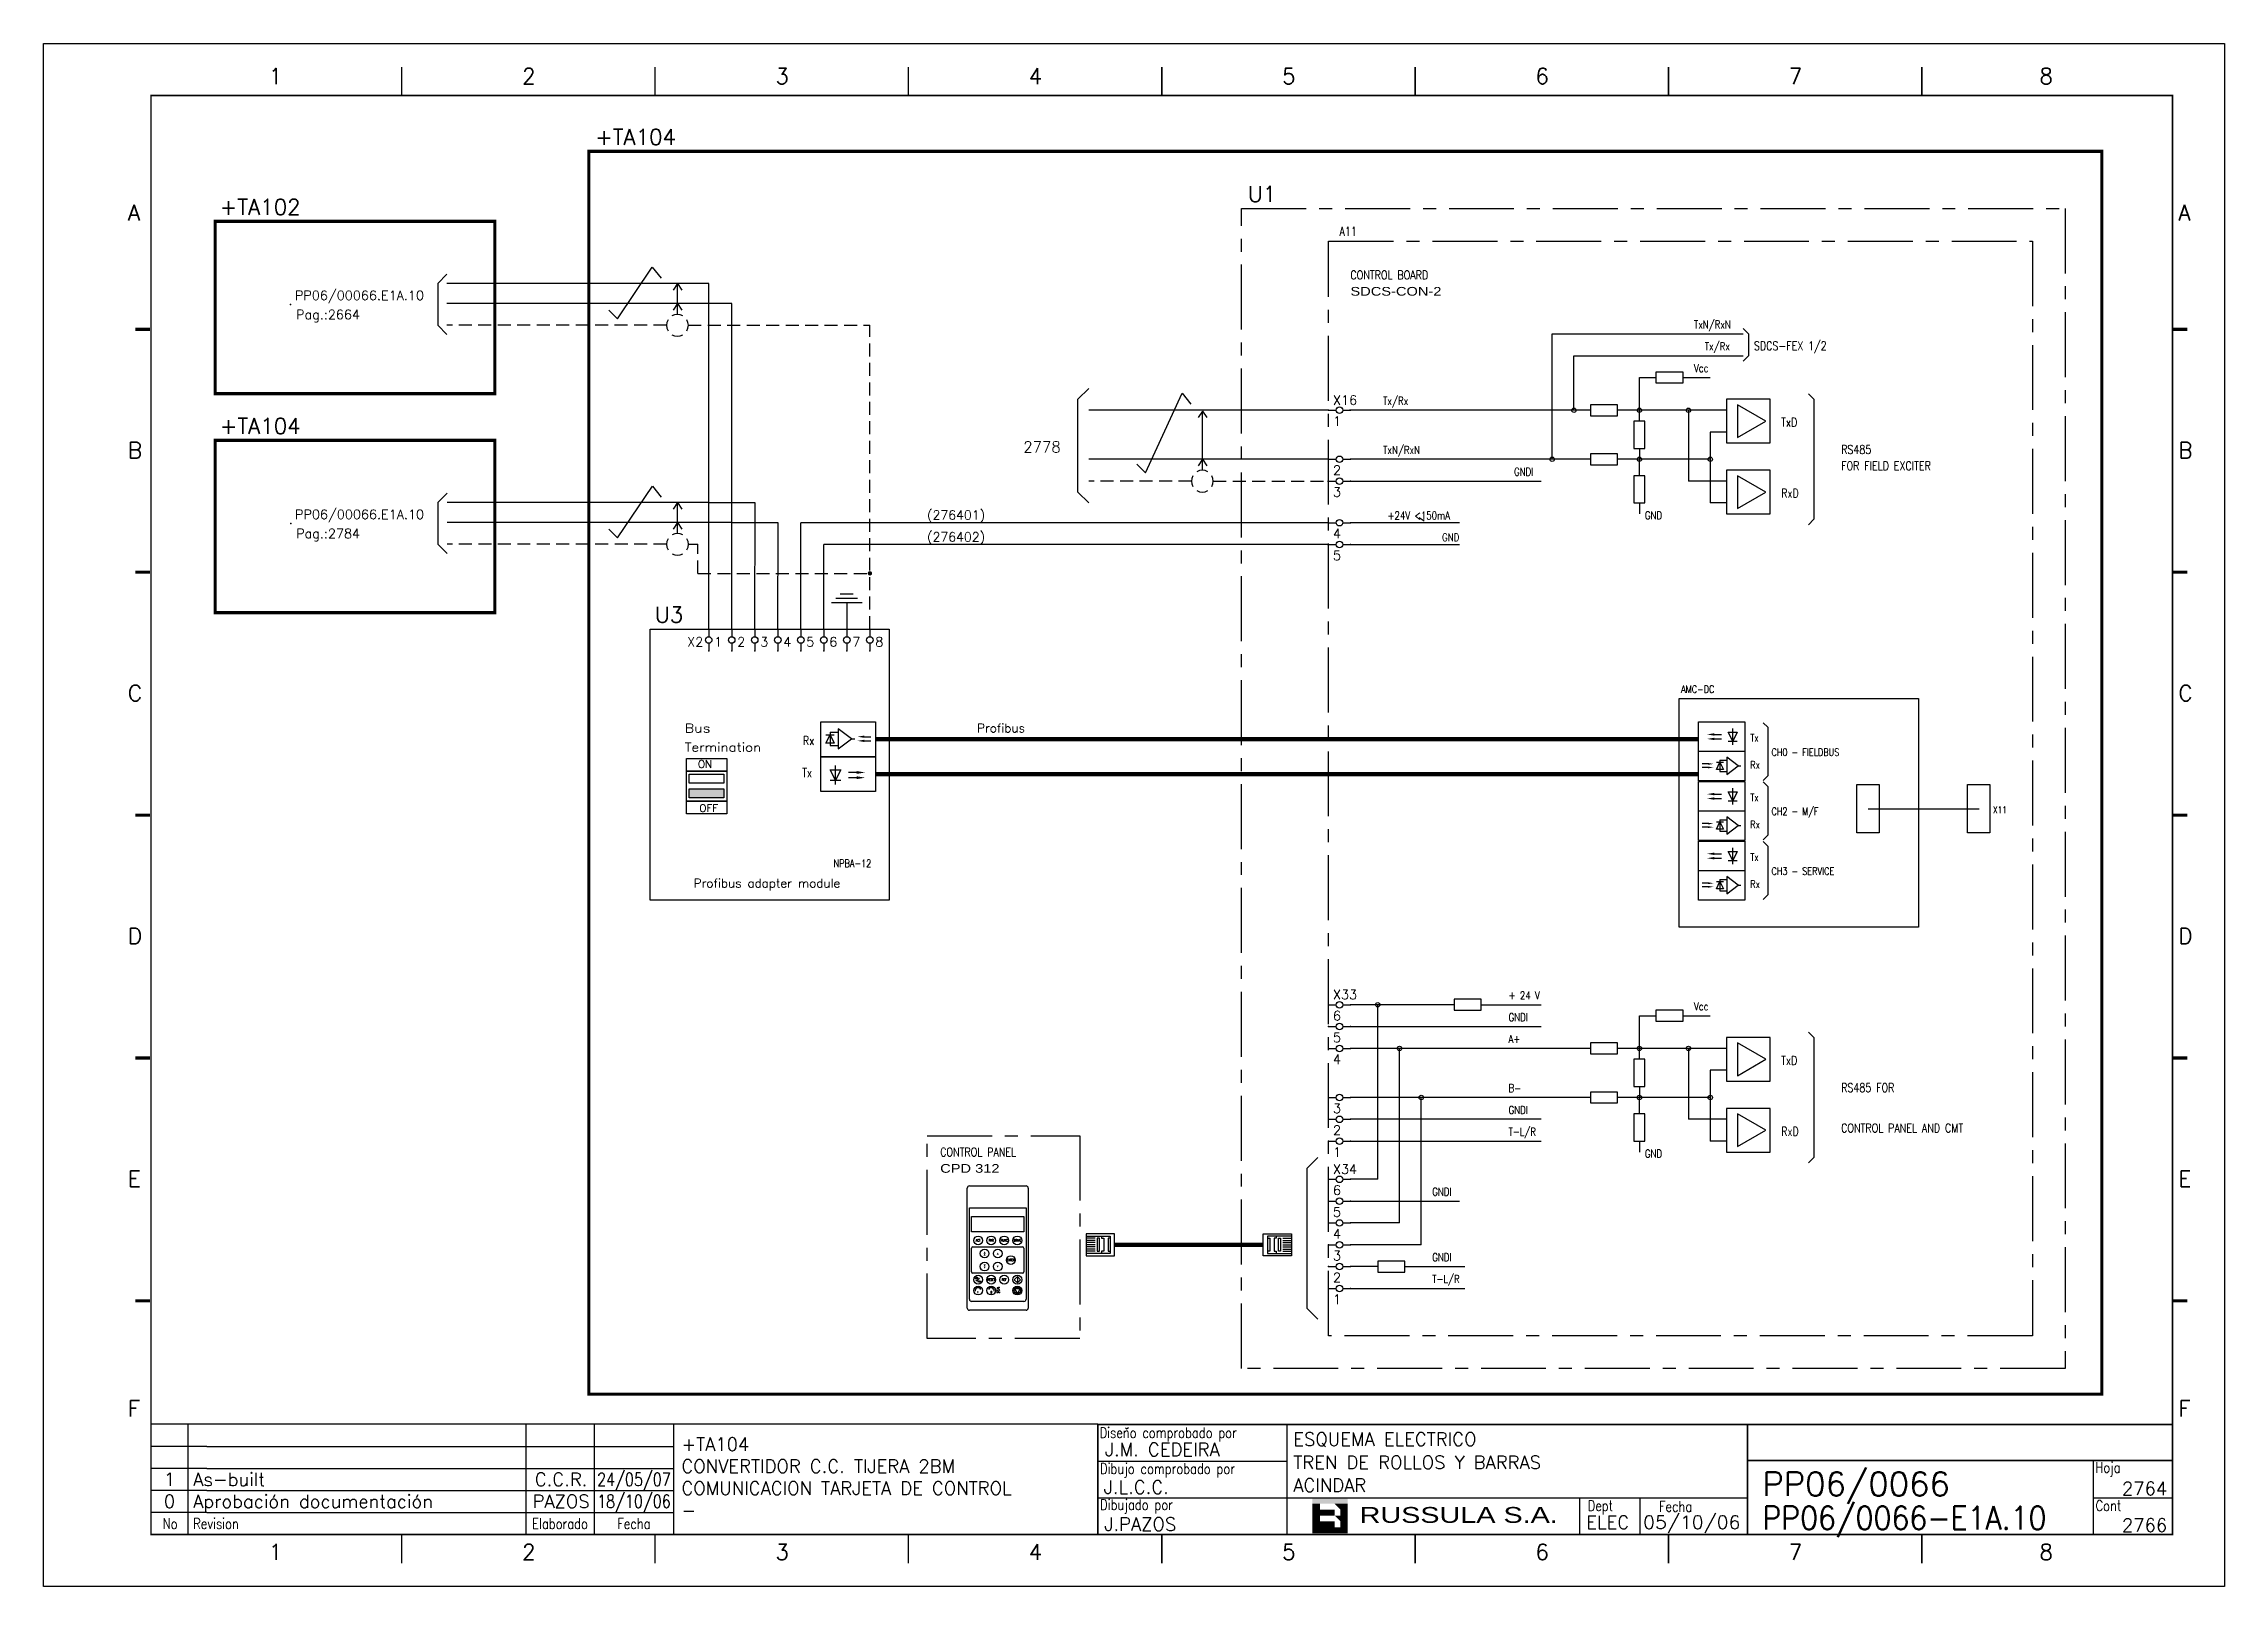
# Model space of a CAD drawing. Extents: x -25 to 1044, y -25744 to 292.
# Drawn here: x 538.1 to 958.1, y -21789.3 to -21492.3 of the extents above; entities that cross this region are included whole.
import ezdxf
from ezdxf.enums import TextEntityAlignment as Align

# ---------------------------------------------------------------- set-up
doc = ezdxf.new("R2010")
doc.units = 0
doc.header["$LTSCALE"] = 10
doc.header["$MEASUREMENT"] = 0
for name, pattern in [('CENTER', [2, 1.25, -0.25, 0.25, -0.25]), ('DASHDOT', [1, 0.5, -0.25, 0, -0.25]), ('HIDDEN', [0.375, 0.25, -0.125])]:
    doc.linetypes.add(name, pattern=pattern)
doc.layers.get('0').update_dxf_attribs({"linetype": 'CONTINUOUS'})
for name, color, linetype in [('1', 7, 'CONTINUOUS'), ('10', 5, 'CONTINUOUS'), ('102', 7, 'CONTINUOUS'), ('2', 7, 'CONTINUOUS'), ('25', 3, 'CONTINUOUS'), ('25PK', 4, 'CENTER'), ('35', 2, 'CONTINUOUS'), ('8', 1, 'CONTINUOUS'), ('9', 6, 'CONTINUOUS'), ('DIBUJO', 7, 'CONTINUOUS'), ('NODE', 7, 'CONTINUOUS')]:
    doc.layers.add(name, color=color, linetype=linetype)
doc.styles.add('ABBSTYLE', font='ROMANS.SHX', dxfattribs={"width": 0.8})
doc.styles.add('HELV', font='HELVBLD.SHX', dxfattribs={"width": 1.2})
doc.styles.add('HELVETICA', font='HELV.SHX')
doc.styles.add('LABEL', font='SIMPLEX', dxfattribs={"width": 0.8, "height": 4})
doc.styles.add('ROMANS', font='romans')
doc.styles.get("Standard").update_dxf_attribs({"font": 'simplex'})

msp = doc.modelspace()

# ---------------------------------------------------------------- texts
for s, width, p, p2 in [('Bus       ', 0.9682105263157841, (661.5799669901214, -21624.9218873151), (676.2977930887014, -21624.9218873151)), ('Termination', 1.0393220338983, (661.5799669901214, -21628.60658868142), (676.2977930887014, -21628.60658868142))]:
    msp.add_text(s, height=1.680117134541101, dxfattribs=dict(width=width)).set_placement(p, p2, align=Align.FIT)
for s, p in [('Profibus', (717.894023605663, -21624.9041998163)), ('Profibus adapter module', (663.3126802569693, -21654.76109115687))]:
    msp.add_text(s, height=1.680117134541101).set_placement(p)
at = {"layer": '102', "style": 'ROMANS'}
for s, p in [('ON', (665.4922116723615, -21630.99741015625)), ('OFF', (666.2067335337468, -21639.48303024287))]:
    msp.add_text(s, height=1.444900735705347, dxfattribs=at).set_placement(p, align=Align.MIDDLE)
at = {"layer": '2', "color": 6}
for s, height, p in [('+TA104', 3.024210842173981, (644.3631422985407, -21511.77615398884)), ('U1', 3.024210842173981, (770.059235325284, -21522.76701994621)), ('+TA102', 3.024210842173981, (572.0537051715601, -21525.25050778396)), ('+TA104', 3.024210842173981, (572.0693878200398, -21567.41299290185)), ('(276401)', 1.764122991268156, (708.2620749496097, -21583.9451352848)), ('(276402)', 1.764122991268156, (708.2620749496097, -21588.14542812115)), ('U3', 3.024210842173981, (655.855046125398, -21603.7565308685))]:
    msp.add_text(s, height=height, dxfattribs=at).set_placement(p)
at = {"layer": '2', "color": 7, "style": 'ROMANS'}
msp.add_text('2778', height=2.100146418176376, dxfattribs=at).set_placement((726.7962191108506, -21570.99555176083))
at = {"layer": '25'}
for s, height, style, width, p in [('A11', 1.680117134541101, 'ABBSTYLE', 0.8, (787.7004652379655, -21529.27747384256)), ('CONTROL BOARD', 1.680117134541101, 'ABBSTYLE', 0.8, (789.8006116561419, -21537.67805951526)), ('SDCS-CON-2', 1.680117134541101, 'HELV', 1.2, (789.8006116561419, -21540.82827914253)), ('TxN/RxN', 1.512105421086991, 'ABBSTYLE', 0.8, (855.9552238286977, -21547.12871839706)), ('Tx/Rx', 1.512105421086991, 'ABBSTYLE', 0.8, (858.0553702468742, -21551.32901123341)), ('SDCS-FEX 1/2', 1.680117134541101, 'ABBSTYLE', 0.8, (867.5060291286678, -21551.32901123341)), ('Vcc', 1.512105421086991, 'ABBSTYLE', 0.8, (855.9552238286977, -21555.52930406977)), ('Tx/Rx', 1.512105421086991, 'ABBSTYLE', 0.8, (796.101050910671, -21561.82974332429)), ('TxD', 1.680117134541101, 'ABBSTYLE', 0.8, (872.7563951741088, -21566.03003616065)), ('TxN/RxN', 1.512105421086991, 'ABBSTYLE', 0.8, (796.101050910671, -21571.28040220609)), ('RS485', 1.680117134541101, 'ABBSTYLE', 0.8, (884.3072004740789, -21571.28040220609)), ('GNDI', 1.512105421086991, 'ABBSTYLE', 0.8, (821.3028079287875, -21575.48069504244)), ('FOR FIELD EXCITER', 1.680117134541101, 'ABBSTYLE', 0.8, (884.3072004740789, -21574.43062183335)), ('RxD', 1.680117134541101, 'ABBSTYLE', 0.8, (872.7563951741088, -21579.68098787879)), ('+24V <150mA', 1.512105421086991, 'ABBSTYLE', 0.8, (796.9411094779416, -21583.90313250065)), ('GND', 1.512105421086991, 'ABBSTYLE', 0.8, (846.5045649469041, -21583.88128071514)), ('GND', 1.512105421086991, 'ABBSTYLE', 0.8, (807.4418415688235, -21588.103425337)), ('AMC-DC', 1.428099564359936, 'ABBSTYLE', 0.8, (853.4752714743344, -21617.30887588986)), ('Rx', 1.680117134541101, 'ABBSTYLE', 0.8, (684.351773081566, -21627.32224070927)), ('Tx', 1.428099564359936, 'ABBSTYLE', 0.8, (866.8113453878995, -21626.65439414829)), ('CH0 - FIELDBUS', 1.428099564359936, 'ABBSTYLE', 0.8, (870.8860388507954, -21629.43953744461)), ('Tx', 1.680117134541101, 'ABBSTYLE', 0.8, (684.2133874911831, -21633.49667117871)), ('Rx', 1.428099564359936, 'ABBSTYLE', 0.8, (866.8113453878995, -21631.86343657135)), ('Tx', 1.428099564359936, 'ABBSTYLE', 0.8, (866.8113453878995, -21638.14005906812)), ('Rx', 1.428099564359936, 'ABBSTYLE', 0.8, (866.8113453878995, -21643.34910149118)), ('CH2 - M/F', 1.428099564359936, 'ABBSTYLE', 0.8, (870.8860388507954, -21640.81299699712)), ('X11', 1.285289607923942, 'ABBSTYLE', 0.8, (913.5684768900819, -21640.44828481835)), ('NPBA-12', 1.428099564359936, 'ABBSTYLE', 0.8, (690.2702675243286, -21650.82722066881)), ('Tx', 1.428099564359936, 'ABBSTYLE', 0.8, (866.8113453878995, -21649.62572398795)), ('CH3 - SERVICE', 1.428099564359936, 'ABBSTYLE', 0.8, (870.8860388507954, -21652.33042375373)), ('Rx', 1.428099564359936, 'ABBSTYLE', 0.8, (866.8113453878995, -21654.83476641101)), ('+ 24 V', 1.512105421086991, 'ABBSTYLE', 0.8, (820.2527347196993, -21676.28965872766)), ('GNDI', 1.512105421086991, 'ABBSTYLE', 0.8, (820.2527347196993, -21680.48995156401)), ('Vcc', 1.512105421086991, 'ABBSTYLE', 0.8, (855.9552238286977, -21678.38980514583)), ('A+', 1.512105421086991, 'ABBSTYLE', 0.8, (820.2527347196993, -21684.69024440036)), ('TxD', 1.680117134541101, 'ABBSTYLE', 0.8, (872.7563951741088, -21688.89053723672)), ('B-', 1.512105421086991, 'ABBSTYLE', 0.8, (820.2527347196993, -21694.14090328215)), ('RS485 FOR', 1.680117134541101, 'ABBSTYLE', 0.8, (884.3072004740789, -21694.14090328215)), ('GNDI', 1.512105421086991, 'ABBSTYLE', 0.8, (820.2527347196993, -21698.34119611851)), ('T-L/R', 1.512105421086991, 'ABBSTYLE', 0.8, (820.2527347196993, -21702.54148895486)), ('RxD', 1.680117134541101, 'ABBSTYLE', 0.8, (872.7563951741088, -21702.54148895486)), ('CONTROL PANEL AND CMT', 1.680117134541101, 'ABBSTYLE', 0.8, (884.3072004740789, -21701.91183228355)), ('CONTROL PANEL', 1.680117134541101, 'ABBSTYLE', 0.8, (710.7895463930977, -21706.53176714939)), ('GND', 1.512105421086991, 'ABBSTYLE', 0.8, (846.5045649469041, -21706.74178179121)), ('CPD 312', 1.680117134541101, 'HELV', 1.2, (710.7895463930977, -21709.68198677666)), ('GNDI', 1.512105421086991, 'ABBSTYLE', 0.8, (805.5517097924647, -21714.09229425483)), ('GNDI', 1.512105421086991, 'ABBSTYLE', 0.8, (805.5517097924647, -21726.69317276389)), ('T-L/R', 1.512105421086991, 'ABBSTYLE', 0.8, (805.5517097924647, -21730.89346560024))]:
    msp.add_text(s, height=height, dxfattribs=dict(at, style=style, width=width)).set_placement(p)

# ---------------------------------------------------------------- blocks, each defined once
blk = doc.blocks.new('ACAD0257')
at = {"layer": '2'}
for p, q in [((215.5, 160), (228.5, 160)), ((215, 132), (215, 159.5)), ((215.5, 155), (228.5, 155)), ((215.5, 134), (215.5, 155)), ((228.5, 155), (228.5, 134)), ((229, 159.5), (229, 132)), ((216, 153), (228, 153)), ((216, 149.5), (216, 153)), ((228, 153), (228, 149.5)), ((228, 149.5), (216, 149.5)), ((216, 140.3), (216, 145.7)), ((216.3, 146), (227.7, 146)), ((228, 145.7), (228, 140.3)), ((227.7, 140), (216.3, 140)), ((217.8481351728414, 138.7939270103938), (216.9934306319097, 138.1294219295075)), ((226.5, 139.25), (225.75, 138.5)), ((225.75, 138.5), (226.5, 137.75)), ((225.8796362901317, 136.4071345249903), (226.5, 135.25)), ((227.1142087806116, 136.4071345249903), (225.8796362901317, 136.4071345249903)), ((227.25, 138.5), (226.5, 139.25)), ((226.5, 139), (226.5, 138)), ((226.5, 137.75), (227.25, 138.5)), ((226.5, 135.25), (227.1142087806116, 136.4071345249903)), ((228.5, 131.5), (215.5, 131.5)), ((228, 133.5), (216, 133.5))]:
    blk.add_line(p, q, dxfattribs=at)
for centre, radius in [((217.5, 147.5), 1), ((219, 144.5), 1), ((220.5, 147.5), 1), ((222, 144.5), 1), ((223.5, 147.5), 1), ((226.5, 147.5), 1), ((219, 141.5), 1), ((222, 141.5), 1), ((225, 143), 1), ((217.5, 138.5), 1), ((217.5, 136), 1), ((220.5, 138.5), 1), ((220.5, 136), 1), ((223.5, 138.5), 1), ((226.5, 138.5), 1), ((226.5, 136), 1), ((226.5, 136), 0.75)]:
    blk.add_circle(centre, radius, dxfattribs=at)
for centre, radius, start, end in [((215.5, 159.5), 0.5, 90, 180), ((228.5, 159.5), 0.5, 0, 90), ((216.3, 145.7), 0.3, 90, 180), ((227.7, 145.7), 0.3, 0, 90), ((216.3, 140.3), 0.3, 180, 270), ((227.7, 140.3), 0.3, 270, 0), ((217.5, 136), 0.6637186160513493, 25.19740898008553, 188.5605633170787), ((220.5, 136), 0.6637186160513493, 351.4394366829213, 154.8025910199183), ((215.5, 132), 0.5, 180, 270), ((216, 134), 0.5, 180, 270), ((228, 134), 0.5, 270, 0), ((228.5, 132), 0.5, 270, 0)]:
    blk.add_arc(centre, radius, start, end, dxfattribs=at)
for points in [[(218.75, 144.5), (219.25, 144.5), (219, 145)], [(218.75, 144), (219.25, 144), (219, 144.5)], [(218.75, 142), (219.25, 142), (219, 141.5)], [(218.75, 141.5), (219.25, 141.5), (219, 141)], [(221.75, 144.25), (222.25, 144.25), (222, 144.75)], [(221.75, 141.75), (222.25, 141.75), (222, 141.25)], [(218.09995874996, 136.2829321967632), (217.7477515216906, 136.4922686849768), (217.8674194223316, 136.6798568098615), (217.8687793788416, 136.6798568098615)], [(219.90004125004, 136.2829321967632), (220.2522484783094, 136.4922686849768), (220.1325805776684, 136.6798568098615), (220.1312206211584, 136.6798568098615)]]:
    blk.add_solid(points, dxfattribs=at)
at = {"layer": '2', "style": 'ROMANS', "width": 0.8}
for s, p in [('ACT', (217.5, 147.5)), ('PAR', (220.5, 147.5)), ('FUNC', (223.5, 147.5)), ('DRIVE', (226.5, 147.5)), ('ENTER', (225, 143)), ('RESET', (220.5, 138.5)), ('REF', (223.5, 138.5))]:
    blk.add_text(s, height=0.5, dxfattribs=at).set_placement(p, align=Align.MIDDLE)
for s, height, p in [('LOC', 0.3200000000000001, (216.8072958660545, 138.7277477816382)), ('REM', 0.3200000000000001, (217.3727561871242, 137.9260033188665)), ('I', 0.5, (217.4004331881744, 135.3764735608475)), ('0', 0.5, (220.3308449754872, 135.3629128811035)), ('AC', 0.5, (221.7417849646071, 136.2715211537371)), ('DC', 0.5, (221.7553514407412, 135.4849644769771))]:
    blk.add_text(s, height=height, dxfattribs=at).set_placement(p)
blk = doc.blocks.new('NOD', base_point=(237.5, 170))
at = {"layer": 'NODE'}
blk.add_point((237.5, 170), dxfattribs=at)
blk = doc.blocks.new('$021501')
at = {"layer": '2'}
for p, q in [((0, -6), (0, 0)), ((-3.5, -6), (3.5, -6)), ((-2.5, -7), (2.5, -7)), ((-1.5, -8), (1.5, -8))]:
    blk.add_line(p, q, dxfattribs=at)
blk.add_blockref('NOD', (0, 0), dxfattribs=at)
blk = doc.blocks.new('$$PLD12C')
for p, q in [((0, 2.499999999999972), (0, 0.75)), ((0, -0.75), (0, -2.500000000000028))]:
    blk.add_line(p, q)
at = {"layer": '2'}
blk.add_circle((0, 0), 0.75, dxfattribs=at)
for p in [(0, 2.499999999999972), (0, -2.500000000000028)]:
    blk.add_blockref('NOD', p, dxfattribs=at)
at = {"layer": '8'}
blk.add_attdef('*A', (1.25, -1.5), '', height=2.15, dxfattribs=at)
at = {"layer": '9'}
blk.add_attdef('ID', text='', height=2.15, dxfattribs=at).set_placement((-1.25, -1.5), align=Align.RIGHT)
blk = doc.blocks.new('$030107')
at = {"layer": '102'}
for centre, start, end in [((0, 0), 150.0000000000002, 209.9999999999999), ((0, 0), 60.00000000000018, 119.9999999999999), ((0, 0), 330.0000000000002, 29.99999999999989), ((0, -2.842170943040401e-14), 240.0000000000001, 299.9999999999998)]:
    blk.add_arc(centre, 2.500000000000008, start, end, dxfattribs=at)
blk = doc.blocks.new('$$PLL21C')
for p, q in [((-2.5, 0), (-0.75, 0)), ((0.75, 0), (2.5, 0))]:
    blk.add_line(p, q)
at = {"layer": '2'}
blk.add_circle((0, 0), 0.75, dxfattribs=at)
for p in [(-2.5, 0), (2.5, 0)]:
    blk.add_blockref('NOD', p, dxfattribs=at)
at = {"layer": '8'}
blk.add_attdef('*A', (-1.5, -3.574999999999989), '', height=2.15, dxfattribs=at)
at = {"layer": '9'}
blk.add_attdef('ID', (-1.5, 1.25), '', height=2.15, dxfattribs=at)
blk = doc.blocks.new('AMP')
at = {"layer": '35'}
for p, q in [((0, 5), (0, -5)), ((10, 5), (0, 5)), ((10, -5), (10, 5)), ((0, -5), (10, -5))]:
    blk.add_line(p, q, dxfattribs=at)
blk.add_lwpolyline([(7.5, -3.75), (7.5, 3.75), (1.00480947161671, 0)], close=True, dxfattribs=at)
blk = doc.blocks.new('$PP313')
at = {"layer": '2'}
blk.add_blockref('NOD', (0, 0), dxfattribs=at)
at = {"layer": '8'}
blk.add_attdef('1A', (1, -3.324999999999989), '', height=2.15, dxfattribs=at)
at = {"layer": '9'}
blk.add_attdef('ID', (1, 1), '', height=2.15, dxfattribs=at)
blk = doc.blocks.new('newcajec')
at = {"layer": '1'}
for p, q in [((179.4, 20.84999999999999), (0.1303441721052074, 20.84999999999999)), ((7, 20.84999999999999), (7, 0)), ((71, 20.84999999999999), (71, 0)), ((84, 20.84999999999999), (84, 0.08964143426294768)), ((99, 20.84999999999999), (99, 0)), ((215.2, 20.79999999999999), (215.2, 0)), ((10.6, 16.64), (0, 16.64)), ((10.6, 16.64), (99.00000000000001, 16.64)), ((184.6434108527132, 20.17582254554676), (184.806079472624, 20.01315011347727)), ((184.806079472624, 20.01315011347727), (185.1814685954953, 20.25090212957883)), ((10.6, 12.48), (0, 12.48)), ((10.6, 12.48), (99.00000000000001, 12.48)), ((179.4, 13.86666666), (215.2, 13.86666666)), ((368, 14.06084184883153), (368, 0)), ((10.6, 8.32), (0, 8.32)), ((10.6, 8.32), (99.00000000000001, 8.32)), ((10.6, 4.16), (0, 4.16)), ((10.6, 4.16), (99.00000000000001, 4.16)), ((179.4, 6.93333333), (267.6330803594942, 6.93333333)), ((267.6330803594942, 6.93333333), (302.5, 6.93333333)), ((270.6330803594942, 6.908826233307309), (270.6330803594942, 0)), ((282.0665401797471, 6.93333333), (282.0665401797471, 0)), ((368, 6.93333333), (383, 6.93333333))]:
    blk.add_line(p, q, dxfattribs=at)
for points in [[(47.50000000000003, 272.5, 0.3, 0.3, 0), (47.50000000000003, 277.9125820568927, 0.3, 0.3, 0)], [(95.50000000000003, 272.5, 0.3, 0.3, 0), (95.50000000000003, 277.9125820568927, 0.3, 0.3, 0)], [(143.5000000000001, 272.5, 0.3, 0.3, 0), (143.5000000000001, 277.9125820568927, 0.3, 0.3, 0)], [(191.5000000000001, 272.5, 0.3, 0.3, 0), (191.5000000000001, 277.9125820568927, 0.3, 0.3, 0)], [(239.5000000000001, 272.5, 0.3, 0.3, 0), (239.5000000000001, 277.9125820568927, 0.3, 0.3, 0)], [(287.5000000000001, 272.5, 0.3, 0.3, 0), (287.5000000000001, 277.9125820568927, 0.3, 0.3, 0)], [(335.5000000000001, 272.5, 0.3, 0.3, 0), (335.5000000000001, 277.9125820568927, 0.3, 0.3, 0)], [(-2.989059080962793, 228.2254404700672, 0.6, 0.6, 0), (-0.1817779831361044, 228.2254404700672, 0.6, 0.6, 0)], [(383.0109409190372, 228.2254404700672, 0.6, 0.6, 0), (385.8182220168639, 228.2254404700672, 0.6, 0.6, 0)], [(-2.989059080962793, 182.2254404700672, 0.6, 0.6, 0), (-0.1817779831361044, 182.2254404700672, 0.6, 0.6, 0)], [(383.0109409190372, 182.2254404700672, 0.6, 0.6, 0), (385.8182220168639, 182.2254404700672, 0.6, 0.6, 0)], [(-2.989059080962793, 136.2254404700672, 0.6, 0.6, 0), (-0.1817779831361044, 136.2254404700672, 0.6, 0.6, 0)], [(383.0109409190372, 136.2254404700672, 0.6, 0.6, 0), (385.8182220168639, 136.2254404700672, 0.6, 0.6, 0)], [(-2.989059080962793, 90.2254404700672, 0.6, 0.6, 0), (-0.1817779831361044, 90.2254404700672, 0.6, 0.6, 0)], [(383.0109409190372, 90.2254404700672, 0.6, 0.6, 0), (385.8182220168639, 90.2254404700672, 0.6, 0.6, 0)], [(-2.989059080962793, 44.22544047006719, 0.6, 0.6, 0), (-0.1817779831361044, 44.22544047006719, 0.6, 0.6, 0)], [(383.0109409190372, 44.22544047006719, 0.6, 0.6, 0), (385.8182220168639, 44.22544047006719, 0.6, 0.6, 0)], [(383, 20.79999999999999, 0.3, 0.3, 0), (179.4, 20.79999999999999, 0.3, 0.3, 0), (179.4, 0, 0.3, 0.3, 0)], [(302.5, 20.79999999999999, 0.3, 0.3, 0), (302.5, 0, 0.3, 0.3, 0)], [(302.5, 14, 0.3, 0.3, 0), (383, 14, 0.3, 0.3, 0)], [(47.50000000000004, -5.50000000000002, 0.3, 0.3, 0), (47.50000000000004, -0.08741794310727435, 0.3, 0.3, 0)], [(95.50000000000003, -5.50000000000002, 0.3, 0.3, 0), (95.50000000000003, -0.08741794310727435, 0.3, 0.3, 0)], [(143.5000000000001, -5.50000000000002, 0.3, 0.3, 0), (143.5000000000001, -0.08741794310727435, 0.3, 0.3, 0)], [(191.5000000000001, -5.50000000000002, 0.3, 0.3, 0), (191.5000000000001, -0.08741794310727435, 0.3, 0.3, 0)], [(239.5000000000001, -5.50000000000002, 0.3, 0.3, 0), (239.5000000000001, -0.08741794310727435, 0.3, 0.3, 0)], [(287.5000000000001, -5.50000000000002, 0.3, 0.3, 0), (287.5000000000001, -0.08741794310727435, 0.3, 0.3, 0)], [(335.5000000000001, -5.50000000000002, 0.3, 0.3, 0), (335.5000000000001, -0.08741794310727435, 0.3, 0.3, 0)]]:
    blk.add_lwpolyline(points, format="xyseb", dxfattribs=at)
at = {"layer": '1', "const_width": 0.3}
blk.add_lwpolyline([(0, 0), (0, 272.5), (383, 272.5), (383, 0)], close=True, dxfattribs=at)
at = {"layer": '2', "color": 14}
for p, q in [((221.418090625, 4.694274193107214), (221.418090625, 5.808488255607214)), ((221.418090625, 2.465846068107213), (221.418090625, 3.580060130607212))]:
    blk.add_line(p, q, dxfattribs=at)
for points in [[(220.05064609375, 5.808488255607214), (220.05064609375, 6.922702318107211), (226.73593046875, 5.808488255607214), (226.73593046875, 6.922702318107211)], [(221.418090625, 2.465846068107213), (220.05064609375, 2.465846068107213), (221.418090625, 5.808488255607214), (220.05064609375, 5.808488255607214)], [(221.418090625, 4.694274193107214), (224.254271875, 4.694274193107214), (221.418090625, 3.580060130607212), (224.254271875, 3.580060130607212)], [(224.254271875, 5.808488255607214), (225.3684859375, 5.808488255607214), (225.3684859375, 4.694274193107214)], [(225.3684859375, 5.808488255607214), (226.73593046875, 5.808488255607214), (225.3684859375, 1.351632005607213), (226.73593046875, 1.351632005607213)], [(224.254271875, 0.2374179431072125), (224.254271875, 2.465846068107213), (220.05064609375, 0.2374179431072125), (220.05064609375, 2.465846068107213)], [(224.254271875, 3.580060130607212), (225.3684859375, 3.580060130607212), (225.3684859375, 2.465846068107213)], [(226.73593046875, 1.351632005607213), (226.73593046875, 0.2374179431072125), (224.254271875, 1.351632005607213), (224.254271875, 0.2374179431072125)]]:
    blk.add_solid(points, dxfattribs=at)
at = {"layer": '1', "style": 'ROMANS'}
for s, p in [('1', (22.29321663019694, 274.6822757111598)), ('2', (70.29321663019694, 274.6822757111598)), ('3', (118.2932166301969, 274.6822757111598)), ('4', (166.2932166301969, 274.6822757111598)), ('5', (214.2932166301969, 274.6822757111598)), ('6', (262.293216630197, 274.6822757111598)), ('7', (310.293216630197, 274.6822757111598)), ('8', (357.793216630197, 274.6822757111598)), ('A', (-4.369531937893967, 248.8361050328228)), ('A', (384.130468062106, 248.8361050328228)), ('B', (-4.369531937893967, 203.8361050328228)), ('B', (384.130468062106, 203.8361050328228)), ('C', (-4.369531937893967, 157.8361050328228)), ('C', (384.130468062106, 157.8361050328228)), ('D', (-4.369531937893967, 111.8361050328228)), ('D', (384.130468062106, 111.8361050328228)), ('E', (-4.369531937893967, 65.8361050328228)), ('E', (384.130468062106, 65.8361050328228)), ('F', (-4.369531937893967, 22.33610503282279)), ('F', (384.130468062106, 22.33610503282279)), ('1', (22.29321663019694, -4.817724288840244)), ('2', (70.29321663019694, -4.817724288840244)), ('3', (118.2932166301969, -4.817724288840244)), ('4', (166.2932166301969, -4.817724288840244)), ('5', (214.2932166301969, -4.817724288840244)), ('6', (262.293216630197, -4.817724288840244)), ('7', (310.293216630197, -4.817724288840244)), ('8', (357.793216630197, -4.817724288840244))]:
    blk.add_text(s, height=3, dxfattribs=at).set_placement(p)
at = {"layer": '1', "style": 'LABEL', "width": 0.8}
for s, p in [('Diseno comprobado por', (179.7314614292997, 18.27223571085374)), ('Dibujo comprobado por', (179.8050291925395, 11.4678814488418)), ('Hoja', (368.3783582875667, 11.66394739740196)), ('Dibujado por', (179.8266890074166, 4.640500723763907)), ('Fecha', (285.7145387337263, 4.296982269486556)), ('Cont', (368.4287365512884, 4.459855685207977)), ('No', (2.226666121281127, 1.047317943107212)), ('Revision', (7.999999999999986, 1.047317943107211))]:
    blk.add_text(s, height=2, dxfattribs=at).set_placement(p)
for s, p in [('Dept', (274.6061509242405, 4.441269529660175)), ('Elaborado', (77.5, 1.047317943107211)), ('Fecha', (91.5, 1.047317943107211))]:
    blk.add_text(s, height=2, dxfattribs=at).set_placement(p, align=Align.CENTER)
at = {"layer": '10', "style": 'ROMANS'}
for tag, p in [('REV41', (3.5, 18.74499999999998)), ('REV43', (77.69972273858866, 18.74499999999998)), ('REV31', (3.5, 14.58499999999999)), ('REV33', (77.69972273858866, 14.58499999999999)), ('REV21', (3.5, 10.42499999999999)), ('REV23', (77.69972273858866, 10.42499999999999)), ('REV11', (3.5, 6.265000000000002)), ('REV13', (77.69972273858866, 6.265000000000002))]:
    blk.add_attdef(tag, text='', height=2.5, dxfattribs=at).set_placement(p, align=Align.MIDDLE)
for tag, p, height in [('REV42', (7.999999999999986, 17.49499999999998), 2.5), ('SHEETNAME1', (100.5, 15.82514432423481), 2.5), ('DESIGNCHECK', (180.7368689439597, 14.83229733012664), 2.5), ('DOCUMENTTYPE', (216.431556680333, 16.80300784715599), 2.5), ('NOTA', (305.324267012746, 15.80181941457773), 3), ('REV32', (7.999999999999986, 13.33499999999999), 2.5), ('SHEETNAME2', (100.5, 11.66514432423481), 2.5), ('OBJECT', (216.431556680333, 12.40274635088354), 2.5), ('REV22', (7.999999999999986, 9.174999999999999), 2.5), ('SHEETNAME3', (100.5, 7.505144324234807), 2.5), ('DRAWINGCHECK', (180.5313437479052, 7.714149530439984), 2.5), ('CUSTOMER', (216.431556680333, 8.084891464683468), 2.5), ('ORDER', (305.324267012746, 7.301819414577723), 4.5), ('REV12', (7.999999999999986, 5.015000000000002), 2.5), ('SHEETNAME4', (100.5, 3.345144324234811), 2.5), ('DOCUMENT_ID', (305.324267012746, 0.9341589120460885), 4.4), ('USER', (180.634361454448, 0.7089454855303376), 2.5), ('DEPARTMENT', (271.9308878022507, 1.045088830057653), 2.5)]:
    blk.add_attdef(tag, p, '', height=height, dxfattribs=at)
for tag, width, p, p2 in [('REV44', 1.221199022953692, (84.52509332113708, 17.49499999999998), (98.48165358346499, 17.49499999999998)), ('REV34', 1.221199022953692, (84.52509332113708, 13.33499999999998), (98.48165358346499, 13.33499999999998)), ('REV24', 1.221199022953692, (84.52509332113708, 9.174999999999988), (98.48165358346499, 9.174999999999988)), ('REV14', 1.221199022953692, (84.52509332113708, 5.014999999999999), (98.48165358346499, 5.014999999999999)), ('CREATED2', 7.039914616041486, (282.7069601254168, 1.045088830057653), (301.1448317388588, 1.045088830057653))]:
    blk.add_attdef(tag, text='', height=2.5, dxfattribs=dict(at, width=width)).set_placement(p, p2, align=Align.FIT)
for tag, p in [('SHEET', (382, 7.433333330000005)), ('NEXTSHEET', (382, 0.5000000000000018))]:
    blk.add_attdef(tag, text='', height=2.5, dxfattribs=at).set_placement(p, align=Align.RIGHT)
at = {"layer": 'DIBUJO', "color": 14, "style": 'HELVETICA', "width": 1.3}
blk.add_text('RUSSULA S.A.', height=3, dxfattribs=at).set_placement((229, 2.191446348186597))

# ---------------------------------------------------------------- hatches: boundary and pattern name
at = {"layer": '2'}
msp.add_hatch(color=256, dxfattribs=at).paths.add_polyline_path([(662.4304220824629, -21635.75794976819), (662.4304220824629, -21637.52142301004), (669.1272052496017, -21637.52142301004), (669.1272052496017, -21635.75794976819)])

# ---------------------------------------------------------------- linework, layer by layer
for p, q in [((614.0232347870929, -21538.49827581383), (615.8052681156254, -21536.71624248529)), ((614.0232347870929, -21538.49827581383), (614.0232347870929, -21546.53354307165)), ((666.2038529884953, -21605.0166187194), (666.2038529884953, -21538.49827581383)), ((670.6373167536774, -21605.0166187194), (670.6373167536774, -21542.3332502353)), ((614.0232347870929, -21546.53354307165), (615.8052681156254, -21548.31557640019)), ((614.0389174355726, -21580.66076093172), (615.8209507641051, -21578.87872760319)), ((614.0389174355726, -21580.66076093172), (614.0389174355726, -21588.69602818955)), ((683.9377080492242, -21588.73346926245), (683.9377080492242, -21584.5331764261)), ((688.3711718144061, -21584.5331764261), (683.9377080492242, -21584.5331764261)), ((785.3903041779715, -21584.5331764261), (688.3711718144061, -21584.5331764261)), ((614.0389174355726, -21588.69602818955), (615.8209507641051, -21590.47806151808)), ((683.9377080492242, -21605.0166187194), (683.9377080492242, -21588.73346926245)), ((785.3903041779715, -21588.73346926245), (688.3711718144061, -21588.73346926245)), ((688.3711718144061, -21605.0166187194), (688.3711718144061, -21588.73346926245)), ((889.5317318944101, -21639.63358055708), (910.8894194842053, -21639.63358055708))]:
    msp.add_line(p, q)
at = {"linetype": 'HIDDEN'}
msp.add_line((697.2449836442722, -21605.0166187194), (697.2449836442722, -21546.53354307165), dxfattribs=at)
at = {"const_width": 0.4200292836352752}
msp.add_lwpolyline([(697.0506516509342, -21594.28137160893, 1), (697.4706809345696, -21594.28137160893, 1)], format="xyb", close=True, dxfattribs=at)
for points in [[(654.9506818285436, -21605.0166187194), (700.9591736792363, -21605.0166187194), (700.9591736792363, -21657.22194601981), (654.9506818285436, -21657.22194601981)], [(853.0890846277706, -21618.36867566412), (899.1779403255827, -21618.36867566412), (899.1779403255827, -21662.42283438347), (853.0890846277706, -21662.42283438347)], [(887.3232810001763, -21634.95116813841), (891.6483865387623, -21634.95116813841), (891.6483865387623, -21644.21533247555), (887.3232810001763, -21644.21533247555)], [(908.6398721047187, -21634.95116813841), (912.9649776433048, -21634.95116813841), (912.9649776433048, -21644.21533247555), (908.6398721047187, -21644.21533247555)]]:
    msp.add_lwpolyline(points, close=True)
for points in [[(850.5142091828507, -21626.23016457182, 0.8400585672705504, 0.8400585672705504, 0), (698.3128465722259, -21626.23016457182, 0.8400585672705504, 0.8400585672705504, 0)], [(856.8146484373798, -21626.23016457182, 0.8400585672705504, 0.8400585672705504, 0), (850.5142091828507, -21626.23016457182, 0.8400585672705504, 0.8400585672705504, 0)], [(850.5142091828507, -21632.95063310999, 0.8400585672705504, 0.8400585672705504, 0), (698.3128465722259, -21632.95063310999, 0.8400585672705504, 0.8400585672705504, 0)], [(856.8146484373798, -21632.95063310999, 0.8400585672705504, 0.8400585672705504, 0), (850.5142091828507, -21632.95063310999, 0.8400585672705504, 0.8400585672705504, 0)]]:
    msp.add_lwpolyline(points, format="xyseb")
at = {"layer": '2', "color": 7}
for p, q in [((648.6224208960077, -21545.27345522075), (655.3428894341721, -21535.34805618656)), ((655.3428894341721, -21535.34805618656), (657.0230065687132, -21537.44820260474)), ((666.2038529884953, -21538.49827581383), (615.8052681156254, -21538.49827581383)), ((660.1873796985169, -21538.49827581383), (659.3473211312464, -21539.75836366473)), ((660.1873796985169, -21538.49827581383), (661.0274382657875, -21539.75836366473)), ((660.1873796985169, -21544.43339665348), (660.1873796985169, -21538.49827581383)), ((670.6373167536774, -21542.3332502353), (615.8052681156254, -21542.3332502353)), ((646.9423037614665, -21543.5933380862), (648.6224208960077, -21545.27345522075)), ((660.1873796985169, -21542.3332502353), (659.3473211312464, -21543.5933380862)), ((660.1873796985169, -21542.3332502353), (661.0274382657875, -21543.5933380862)), ((737.2969512017326, -21560.77967204029), (739.3970976199089, -21558.67952562212)), ((737.2969512017326, -21560.77967204029), (739.3970976199089, -21558.67952562212)), ((737.2969512017326, -21578.6309146697), (737.2969512017326, -21560.77967204029)), ((750.3228450362426, -21574.94023889037), (757.3737550846586, -21559.58488962148)), ((757.3737550846586, -21559.58488962148), (759.0538722191997, -21561.68503603966)), ((785.6003188197892, -21562.87981845847), (739.3970976199089, -21562.87981845847)), ((761.2879232673537, -21563.03689624565), (760.4478647000831, -21564.29698409656)), ((761.2879232673537, -21574.43062183335), (761.2879232673537, -21563.03689624565)), ((761.2879232673537, -21563.03689624565), (762.1279818346242, -21564.29698409656)), ((785.6003188197892, -21572.33047541518), (739.3970976199089, -21572.33047541518)), ((748.6427279017013, -21573.26012175583), (750.3228450362424, -21574.94023889037)), ((761.2879232673537, -21572.33047541518), (760.4478647000831, -21573.59056326608)), ((761.2879232673537, -21572.33047541518), (762.1279818346242, -21573.59056326608)), ((648.6381035444875, -21587.43594033864), (655.358572082652, -21577.51054130446)), ((655.358572082652, -21577.51054130446), (657.038689217193, -21579.61068772263)), ((739.3970976199089, -21580.73106108788), (737.2969512017326, -21578.6309146697)), ((666.2195356369751, -21580.66076093172), (615.8209507641051, -21580.66076093172)), ((660.2030623469968, -21580.66076093172), (659.3630037797263, -21581.92084878263)), ((660.2030623469968, -21586.59588177137), (660.2030623469968, -21580.66076093172)), ((660.2030623469968, -21580.66076093172), (661.0431209142673, -21581.92084878263)), ((666.2038529884953, -21580.66076093172), (675.064080785369, -21580.66076093172)), ((675.064080785369, -21580.66076093172), (675.0550978703801, -21605.0166187194)), ((803.0592694958699, -21583.49967706493), (804.0154751628971, -21584.16459971244)), ((670.6529994021571, -21584.49573535319), (615.8209507641051, -21584.49573535319)), ((646.9579864099464, -21585.7558232041), (648.6381035444875, -21587.43594033864)), ((660.2030623469968, -21584.49573535319), (659.3630037797263, -21585.7558232041)), ((660.2030623469968, -21584.49573535319), (661.0431209142673, -21585.7558232041)), ((670.6373167536774, -21584.49573535319), (679.528449137591, -21584.49573535319)), ((679.528449137591, -21584.49573535319), (679.4885616355621, -21605.0166187194)), ((687.8121144813441, -21622.86993030274), (698.3128465722259, -21622.86993030274)), ((687.8121144813441, -21629.5903988409), (687.8121144813441, -21622.86993030274)), ((698.3128465722259, -21622.86993030274), (698.3128465722259, -21629.5903988409)), ((856.8146484373798, -21622.86993030274), (865.7402707146294, -21622.86993030274)), ((856.8146484373798, -21628.58232856018), (856.8146484373798, -21622.86993030274)), ((865.7402707146294, -21622.86993030274), (865.7402707146294, -21628.58232856018)), ((687.8121144813441, -21629.5903988409), (698.3128465722259, -21629.5903988409)), ((698.3128465722259, -21629.5903988409), (687.8121144813441, -21629.5903988409)), ((687.8121144813441, -21629.5903988409), (698.3128465722259, -21629.5903988409)), ((698.3128465722259, -21629.5903988409), (687.8121144813441, -21629.5903988409)), ((687.8121144813441, -21636.31086737907), (687.8121144813441, -21629.5903988409)), ((698.3128465722259, -21629.5903988409), (698.3128465722259, -21636.31086737907)), ((856.8146484373798, -21634.25550334165), (856.8146484373798, -21628.54310508422)), ((856.8146484373798, -21628.54310508422), (865.7402707146294, -21628.54310508422)), ((865.7402707146294, -21628.58232856018), (856.8146484373798, -21628.58232856018)), ((865.7402707146294, -21628.54310508422), (865.7402707146294, -21634.25550334165)), ((698.3128465722259, -21636.31086737907), (687.8121144813441, -21636.31086737907)), ((865.7402707146294, -21634.25550334165), (856.8146484373798, -21634.25550334165)), ((856.8146484373798, -21634.35559522257), (865.7402707146294, -21634.35559522257)), ((856.8146484373798, -21640.06799348001), (856.8146484373798, -21634.35559522257)), ((865.7402707146294, -21634.35559522257), (865.7402707146294, -21640.06799348001)), ((856.8146484373798, -21645.74116826148), (856.8146484373798, -21640.02877000404)), ((856.8146484373798, -21640.02877000404), (865.7402707146294, -21640.02877000404)), ((865.7402707146294, -21640.06799348001), (856.8146484373798, -21640.06799348001)), ((865.7402707146294, -21640.02877000404), (865.7402707146294, -21645.74116826148)), ((865.7402707146294, -21645.74116826148), (856.8146484373798, -21645.74116826148)), ((856.8146484373798, -21651.55365839984), (856.8146484373798, -21645.8412601424)), ((856.8146484373798, -21645.8412601424), (865.7402707146294, -21645.8412601424)), ((865.7402707146294, -21645.8412601424), (865.7402707146294, -21651.55365839984)), ((856.8146484373798, -21651.51443492387), (865.7402707146294, -21651.51443492387)), ((856.8146484373798, -21657.22683318131), (856.8146484373798, -21651.51443492387)), ((865.7402707146294, -21651.55365839984), (856.8146484373798, -21651.55365839984)), ((865.7402707146294, -21651.51443492387), (865.7402707146294, -21657.22683318131)), ((865.7402707146294, -21657.22683318131), (856.8146484373798, -21657.22683318131)), ((783.5001724016128, -21706.74178179121), (781.4000259834364, -21708.84192820939)), ((781.4000259834364, -21708.84192820939), (781.4000259834364, -21735.74628636592)), ((744.3918890839196, -21721.44280671845), (738.9315083966611, -21721.44280671845)), ((738.9315083966611, -21721.44280671845), (738.9315083966611, -21725.6430995548)), ((738.9315083966611, -21721.86283600208), (743.5518305166491, -21721.86283600208)), ((740.6116255312022, -21722.28286528572), (738.9315083966611, -21722.28286528572)), ((741.0316548148375, -21722.28286528572), (741.0316548148375, -21724.80304098753)), ((741.4516840984727, -21722.28286528572), (741.0316548148375, -21722.28286528572)), ((741.4516840984727, -21724.80304098753), (741.4516840984727, -21722.28286528572)), ((741.871713382108, -21721.86283600208), (741.871713382108, -21722.28286528572)), ((741.871713382108, -21722.28286528572), (742.2917426657433, -21722.28286528572)), ((742.2917426657433, -21722.28286528572), (742.2917426657433, -21724.80304098753)), ((743.1318012330138, -21722.28286528572), (743.1318012330138, -21724.80304098753)), ((743.5518305166491, -21722.28286528572), (743.1318012330138, -21722.28286528572)), ((743.5518305166491, -21721.86283600208), (743.5518305166491, -21725.22307027116)), ((744.3918890839196, -21725.6430995548), (744.3918890839196, -21721.44280671845)), ((772.999440310731, -21725.6430995548), (772.999440310731, -21721.44280671845)), ((772.999440310731, -21721.44280671845), (778.4598209979895, -21721.44280671845)), ((773.8394988780015, -21721.86283600208), (773.8394988780015, -21725.22307027116)), ((778.4598209979895, -21721.86283600208), (773.8394988780015, -21721.86283600208)), ((773.8394988780015, -21722.28286528572), (774.2595281616367, -21722.28286528572)), ((774.2595281616367, -21722.28286528572), (774.2595281616367, -21724.80304098753)), ((775.0995867289073, -21722.28286528572), (775.0995867289073, -21724.80304098753)), ((775.5196160125425, -21722.28286528572), (775.0995867289073, -21722.28286528572)), ((775.5196160125425, -21721.86283600208), (775.5196160125425, -21722.28286528572)), ((775.9396452961778, -21724.80304098753), (775.9396452961778, -21722.28286528572)), ((775.9396452961778, -21722.28286528572), (776.3596745798131, -21722.28286528572)), ((776.3596745798131, -21722.28286528572), (776.3596745798131, -21724.80304098753)), ((776.7797038634484, -21722.28286528572), (778.4598209979895, -21722.28286528572)), ((778.4598209979895, -21721.44280671845), (778.4598209979895, -21725.6430995548)), ((740.6116255312022, -21722.70289456935), (738.9315083966611, -21722.70289456935)), ((740.6116255312022, -21723.12292385299), (738.9315083966611, -21723.12292385299)), ((740.6116255312022, -21723.54295313662), (738.9315083966611, -21723.54295313662)), ((740.6116255312022, -21723.96298242026), (738.9315083966611, -21723.96298242026)), ((740.6116255312022, -21724.3830117039), (738.9315083966611, -21724.3830117039)), ((740.6116255312022, -21724.80304098753), (738.9315083966611, -21724.80304098753)), ((743.5518305166491, -21725.22307027116), (738.9315083966611, -21725.22307027116)), ((738.9315083966611, -21725.6430995548), (744.3918890839196, -21725.6430995548)), ((741.0316548148375, -21724.80304098753), (741.4516840984727, -21724.80304098753)), ((741.871713382108, -21724.80304098753), (741.871713382108, -21725.22307027116)), ((742.2917426657433, -21724.80304098753), (741.871713382108, -21724.80304098753)), ((743.1318012330138, -21724.80304098753), (743.5518305166491, -21724.80304098753)), ((744.3918890839196, -21723.54295313662), (772.999440310731, -21723.54295313662)), ((778.4598209979895, -21725.6430995548), (772.999440310731, -21725.6430995548)), ((774.2595281616367, -21724.80304098753), (773.8394988780015, -21724.80304098753)), ((773.8394988780015, -21725.22307027116), (778.4598209979895, -21725.22307027116)), ((775.0995867289073, -21724.80304098753), (775.5196160125425, -21724.80304098753)), ((775.5196160125425, -21724.80304098753), (775.5196160125425, -21725.22307027116)), ((776.3596745798131, -21724.80304098753), (775.9396452961778, -21724.80304098753)), ((776.7797038634484, -21722.70289456935), (778.4598209979895, -21722.70289456935)), ((776.7797038634484, -21723.12292385299), (778.4598209979895, -21723.12292385299)), ((776.7797038634484, -21723.54295313662), (778.4598209979895, -21723.54295313662)), ((776.7797038634484, -21723.96298242026), (778.4598209979895, -21723.96298242026)), ((776.7797038634484, -21724.3830117039), (778.4598209979895, -21724.3830117039)), ((776.7797038634484, -21724.80304098753), (778.4598209979895, -21724.80304098753)), ((781.4000259834364, -21735.74628636592), (783.5001724016128, -21737.8464327841))]:
    msp.add_line(p, q, dxfattribs=at)
at = {"layer": '2', "color": 7, "linetype": 'HIDDEN'}
for p, q in [((658.0872332803406, -21546.53354307165), (615.8052681156254, -21546.53354307165)), ((662.2875261166934, -21546.53354307165), (697.2449836442722, -21546.53354307165)), ((759.1877768491772, -21576.53076825153), (739.3970976199089, -21576.53076825153)), ((763.38806968553, -21576.53076825153), (785.6003188197892, -21576.53076825153)), ((658.1029159288205, -21588.69602818955), (615.8209507641051, -21588.69602818955)), ((662.3032087651732, -21588.69602818955), (664.1454810347601, -21588.69602818955)), ((664.1454810347601, -21594.28137160893), (664.1454810347601, -21588.69602818955)), ((664.1454810347601, -21594.28137160893), (697.2606662927519, -21594.28137160893))]:
    msp.add_line(p, q, dxfattribs=at)
at = {"layer": '2', "color": 3, "linetype": 'DASHDOT', "const_width": 0.5880409970893853}
msp.add_lwpolyline([(643.1030544476348, -21513.03624183975), (934.4990244570314, -21513.03624183975), (934.4990244570314, -21752.30506526774), (643.1030544476348, -21752.30506526774), (643.1030544476348, -21513.03624183975)], dxfattribs=at)
at = {"layer": '2', "color": 3, "linetype": 'DASHDOT'}
for points in [[(571.1493408747058, -21526.51059563486, 0.5880409970893853, 0.5880409970893853, 0), (625.010948560082, -21526.51059563486, 0.5880409970893853, 0.5880409970893853, 0), (625.010948560082, -21559.69290904205, 0.5880409970893853, 0.5880409970893853, 0), (571.1493408747058, -21559.69290904205, 0.5880409970893853, 0.5880409970893853, 0), (571.1493408747058, -21526.51059563486, 0.5880409970893853, 0.5880409970893853, 0)], [(571.1650235231857, -21568.67308075276, 0.5880409970893853, 0.5880409970893853, 0), (625.0266312085618, -21568.67308075276, 0.5880409970893853, 0.5880409970893853, 0), (625.0266312085618, -21601.85539415995, 0.5880409970893853, 0.5880409970893853, 0), (571.1650235231857, -21601.85539415995, 0.5880409970893853, 0.5880409970893853, 0), (571.1650235231857, -21568.67308075276, 0.5880409970893853, 0.5880409970893853, 0)]]:
    msp.add_lwpolyline(points, format="xyseb", dxfattribs=at)
at = {"layer": '2'}
for points in [[(669.6940131261131, -21629.93187612596), (669.6940131261131, -21632.35907679365), (661.9325777463492, -21632.35907679365), (661.9325777463492, -21629.93187612596)], [(669.6940131261131, -21632.35907679365), (669.6940131261131, -21638.14651173043), (661.9325777463492, -21638.14651173043), (661.9325777463492, -21632.35907679365)], [(669.1272052496017, -21632.93023694538), (669.1272052496017, -21634.69371018722), (662.4304220824629, -21634.69371018722), (662.4304220824629, -21632.93023694538)], [(669.6940131261131, -21638.14651173043), (669.6940131261131, -21640.57371239811), (661.9325777463492, -21640.57371239811), (661.9325777463492, -21638.14651173043)], [(669.1272052496017, -21635.75794976819), (669.1272052496017, -21637.52142301004), (662.4304220824629, -21637.52142301004), (662.4304220824629, -21635.75794976819)]]:
    msp.add_lwpolyline(points, close=True, dxfattribs=at)
at = {"layer": '2', "color": 7}
msp.add_lwpolyline([(744.3918890839196, -21723.54295313662, 0.8400585672705504, 0.8400585672705504, 0), (772.999440310731, -21723.54295313662, 0.8400585672705504, 0.8400585672705504, 0)], format="xyseb", dxfattribs=at)
at = {"layer": '25'}
for p, q in [((866.4559559195797, -21548.17879160615), (865.4058827104915, -21547.12871839706)), ((866.4559559195797, -21548.17879160615), (866.4559559195797, -21552.3790844425)), ((866.4559559195797, -21552.3790844425), (865.4058827104915, -21553.42915765159)), ((879.0568344286379, -21560.7796701152), (878.0067612195497, -21559.72959690612)), ((879.0568344286379, -21560.7796701152), (879.0568344286379, -21583.88128071514)), ((879.0568344286379, -21583.88128071514), (878.0067612195497, -21584.93135392423)), ((870.1746305910809, -21623.92540112156), (869.282068363356, -21623.03283889384)), ((870.1746305910809, -21623.92540112156), (870.1746305910809, -21633.29054877656)), ((870.1746305910809, -21633.29054877656), (869.282068363356, -21634.18311100428)), ((870.1746305910809, -21635.29886067407), (869.282068363356, -21634.40629844635)), ((870.1746305910809, -21635.29886067407), (870.1746305910809, -21644.66400832907)), ((870.1746305910809, -21644.66400832907), (869.282068363356, -21645.55657055679)), ((870.1746305910809, -21646.81628743068), (869.282068363356, -21645.92372520295)), ((870.1746305910809, -21646.81628743068), (870.1746305910809, -21656.18143508567)), ((870.1746305910809, -21656.18143508567), (869.282068363356, -21657.0739973134)), ((879.0568344286379, -21683.64017119127), (878.0067612195497, -21682.59009798219)), ((879.0568344286379, -21683.64017119127), (879.0568344286379, -21706.74178179121)), ((879.0568344286379, -21706.74178179121), (878.0067612195497, -21707.7918550003))]:
    msp.add_line(p, q, dxfattribs=at)
at = {"layer": '25PK'}
for p, q in [((768.7991474743782, -21747.35544275979), (768.7991474743782, -21524.02710779712)), ((768.7991474743782, -21524.02710779712), (927.4535416967649, -21524.02710779712)), ((927.4535416967649, -21524.02710779712), (927.4535416967649, -21747.35544275979)), ((785.6003188197892, -21741.05500350527), (785.6003188197892, -21530.32754705165)), ((785.6003188197892, -21530.32754705165), (921.1531024422358, -21530.32754705165)), ((921.1531024422358, -21530.32754705165), (921.1531024422358, -21741.05500350527)), ((708.269370691286, -21741.60421233294), (708.269370691286, -21702.54148895486)), ((708.269370691286, -21702.54148895486), (737.6714205457553, -21702.54148895486)), ((737.6714205457553, -21702.54148895486), (737.6714205457553, -21741.60421233294)), ((737.6714205457553, -21741.60421233294), (708.269370691286, -21741.60421233294)), ((921.1531024422358, -21741.05500350527), (785.6003188197892, -21741.05500350527)), ((927.4535416967649, -21747.35544275979), (768.7991474743782, -21747.35544275979))]:
    msp.add_line(p, q, dxfattribs=at)
at = {"layer": '35'}
for p, q in [((828.6533203924049, -21572.33047541518), (828.6533203924049, -21548.17879160615)), ((828.6533203924049, -21548.17879160615), (865.4058827104915, -21548.17879160615)), ((832.8536132287576, -21552.3790844425), (865.4058827104915, -21552.3790844425)), ((832.8536132287576, -21562.87981653338), (832.8536132287576, -21552.3790844425)), ((845.4544917378158, -21562.87981653338), (845.4544917378158, -21556.57937727885)), ((845.4544917378158, -21556.57937727885), (848.6047113650804, -21556.57937727885)), ((853.8550774105214, -21556.57937727885), (859.1054434559624, -21556.57937727885)), ((836.0038328560222, -21562.87981653338), (789.6220629781694, -21562.87981653338)), ((862.1962356730036, -21562.87981653338), (841.2541989014632, -21562.87981653338)), ((845.4544917378158, -21564.97996295156), (845.4544917378158, -21562.87981653338)), ((854.9051506196096, -21562.87981653338), (854.9051506196096, -21576.53076825153)), ((845.4544917378158, -21570.230328997), (845.4544917378158, -21572.33047541518)), ((859.1054434559624, -21567.08010936973), (859.1054434559624, -21580.73106108788)), ((862.1962356730036, -21567.08010936973), (859.1054434559624, -21567.08010936973)), ((836.0038328560222, -21572.33047541518), (789.8006116561419, -21572.33047541518)), ((859.0460160457391, -21572.33047541518), (841.2541989014632, -21572.33047541518)), ((845.4544917378158, -21575.48069504244), (845.4544917378158, -21572.33047541518)), ((785.3903041779715, -21576.53076825153), (785.6003188197892, -21576.53076825153)), ((789.8006116561419, -21576.53076825153), (826.5531739742285, -21576.53076825153)), ((862.1962356730036, -21576.53076825153), (854.9051506196096, -21576.53076825153)), ((845.4544917378158, -21580.73106108788), (845.4544917378158, -21582.83120750606)), ((862.1962356730036, -21580.73106108788), (859.1054434559624, -21580.73106108788)), ((785.6003188197892, -21584.5331764261), (785.3903041779715, -21584.5331764261)), ((810.8020758379057, -21584.5331764261), (789.8006116561419, -21584.5331764261)), ((785.3903041779715, -21588.73346926245), (785.6003188197892, -21588.73346926245)), ((789.8006116561419, -21588.73346926245), (810.8020758379057, -21588.73346926245)), ((688.7855557731797, -21626.96605587675), (689.5920119977594, -21625.35314342759)), ((688.7855557731797, -21625.35314342759), (690.3984682223393, -21625.35314342759)), ((689.5920119977594, -21624.86926969284), (689.5920119977594, -21627.4499296115)), ((689.5920119977594, -21624.86926969284), (691.1258516687467, -21624.86926969284)), ((689.5920119977594, -21625.35314342759), (690.3984682223393, -21626.96605587675)), ((693.7065115874019, -21626.15959965217), (691.1258516687467, -21624.22410471318)), ((691.1258516687467, -21624.22410471318), (691.1258516687467, -21628.09509459116)), ((696.1551587596803, -21625.72612943146), (697.4454887190079, -21625.72612943146)), ((859.8636410072883, -21625.29769956215), (861.2346165890739, -21625.29769956215)), ((863.4196089225445, -21626.58298917007), (862.5627491839285, -21624.86926969284)), ((862.5627491839285, -21624.86926969284), (864.2764686611606, -21624.86926969284)), ((863.4196089225445, -21627.26847696097), (863.4196089225445, -21624.18378190195)), ((864.2764686611606, -21624.86926969284), (863.4196089225445, -21626.58298917007)), ((690.3984682223393, -21626.96605587675), (688.7855557731797, -21626.96605587675)), ((689.5920119977594, -21627.4499296115), (691.1258516687467, -21627.4499296115)), ((691.1258516687467, -21628.09509459116), (693.7065115874019, -21626.15959965217)), ((693.7065115874019, -21626.15959965217), (694.3516765670657, -21626.15959965217)), ((696.1551587596803, -21626.53258565604), (697.4454887190079, -21626.53258565604)), ((859.8636410072883, -21626.15455930077), (861.2346165890739, -21626.15455930077)), ((864.4534618252196, -21631.33932403123), (862.2599008943629, -21629.69415333309)), ((862.2599008943629, -21629.69415333309), (862.2599008943629, -21632.98449472938)), ((862.5627491839285, -21626.58298917007), (864.2764686611606, -21626.58298917007)), ((690.6347296481008, -21634.12718465979), (689.6266593673761, -21632.11104409835)), ((689.6266593673761, -21632.11104409835), (691.6427999288254, -21632.11104409835)), ((689.6266593673761, -21634.12718465979), (691.6427999288254, -21634.12718465979)), ((690.6347296481008, -21634.93364088437), (690.6347296481008, -21631.30458787377)), ((691.6427999288254, -21632.11104409835), (690.6347296481008, -21634.12718465979)), ((694.7257964899807, -21632.61507923871), (693.1128840408212, -21632.61507923871)), ((694.7257964899807, -21633.62314951943), (693.1128840408212, -21633.62314951943)), ((858.6486830780436, -21630.97087434363), (857.551902612615, -21630.97087434363)), ((858.6486830780436, -21631.65636213452), (857.551902612615, -21631.65636213452)), ((860.2706493831308, -21632.02481182212), (860.9561371740236, -21630.65383624034)), ((860.2706493831308, -21630.65383624034), (861.6416249649164, -21630.65383624034)), ((861.6416249649164, -21632.02481182212), (860.2706493831308, -21632.02481182212)), ((860.9561371740236, -21630.2425435658), (860.9561371740236, -21632.43610449666)), ((860.9561371740236, -21630.2425435658), (862.2599008943629, -21630.2425435658)), ((860.9561371740236, -21630.65383624034), (861.6416249649164, -21632.02481182212)), ((860.9561371740236, -21632.43610449666), (862.2599008943629, -21632.43610449666)), ((862.2599008943629, -21632.98449472938), (864.4534618252196, -21631.33932403123)), ((864.4534618252196, -21631.33932403123), (865.0018520579339, -21631.33932403123)), ((859.8636410072883, -21636.78336448198), (861.2346165890739, -21636.78336448198)), ((859.8636410072883, -21637.6402242206), (861.2346165890739, -21637.6402242206)), ((863.4196089225445, -21638.0686540899), (862.5627491839285, -21636.35493461267)), ((862.5627491839285, -21636.35493461267), (864.2764686611606, -21636.35493461267)), ((862.5627491839285, -21638.0686540899), (864.2764686611606, -21638.0686540899)), ((863.4196089225445, -21638.7541418808), (863.4196089225445, -21635.66944682178)), ((864.2764686611606, -21636.35493461267), (863.4196089225445, -21638.0686540899)), ((858.6486830780436, -21642.45653926345), (857.551902612615, -21642.45653926345)), ((860.2706493831308, -21643.51047674195), (860.9561371740236, -21642.13950116017)), ((860.2706493831308, -21642.13950116017), (861.6416249649164, -21642.13950116017)), ((860.9561371740236, -21641.72820848563), (860.9561371740236, -21643.92176941649)), ((860.9561371740236, -21641.72820848563), (862.2599008943629, -21641.72820848563)), ((860.9561371740236, -21642.13950116017), (861.6416249649164, -21643.51047674195)), ((864.4534618252196, -21642.82498895106), (862.2599008943629, -21641.17981825292)), ((862.2599008943629, -21641.17981825292), (862.2599008943629, -21644.4701596492)), ((858.6486830780436, -21643.14202705435), (857.551902612615, -21643.14202705435)), ((861.6416249649164, -21643.51047674195), (860.2706493831308, -21643.51047674195)), ((860.9561371740236, -21643.92176941649), (862.2599008943629, -21643.92176941649)), ((862.2599008943629, -21644.4701596492), (864.4534618252196, -21642.82498895106)), ((864.4534618252196, -21642.82498895106), (865.0018520579339, -21642.82498895106)), ((859.8636410072883, -21648.26902940181), (861.2346165890739, -21648.26902940181)), ((859.8636410072883, -21649.12588914042), (861.2346165890739, -21649.12588914042)), ((862.5627491839285, -21647.8405995325), (864.2764686611606, -21647.8405995325)), ((863.4196089225445, -21649.55431900973), (862.5627491839285, -21647.8405995325)), ((862.5627491839285, -21649.55431900973), (864.2764686611606, -21649.55431900973)), ((863.4196089225445, -21650.23980680063), (863.4196089225445, -21647.15511174161)), ((864.2764686611606, -21647.8405995325), (863.4196089225445, -21649.55431900973)), ((858.6486830780436, -21653.94220418328), (857.551902612615, -21653.94220418328)), ((858.6486830780436, -21654.62769197418), (857.551902612615, -21654.62769197418)), ((860.2706493831308, -21654.99614166178), (860.9561371740236, -21653.62516607999)), ((860.2706493831308, -21653.62516607999), (861.6416249649164, -21653.62516607999)), ((861.6416249649164, -21654.99614166178), (860.2706493831308, -21654.99614166178)), ((860.9561371740236, -21653.21387340546), (860.9561371740236, -21655.40743433631)), ((860.9561371740236, -21653.21387340546), (862.2599008943629, -21653.21387340546)), ((860.9561371740236, -21653.62516607999), (861.6416249649164, -21654.99614166178)), ((864.4534618252196, -21654.31065387089), (862.2599008943629, -21652.66548317275)), ((862.2599008943629, -21652.66548317275), (862.2599008943629, -21655.95582456903)), ((862.2599008943629, -21655.95582456903), (864.4534618252196, -21654.31065387089)), ((864.4534618252196, -21654.31065387089), (865.0018520579339, -21654.31065387089)), ((860.9561371740236, -21655.40743433631), (862.2599008943629, -21655.40743433631)), ((809.7520026288175, -21677.33973193674), (789.8006116561419, -21677.33973193674)), ((795.0509777015828, -21710.94207462756), (795.0509777015828, -21677.33973193674)), ((815.0023686742584, -21677.33973193674), (826.5531739742285, -21677.33973193674)), ((845.4544917378158, -21685.74031760945), (845.4544917378158, -21679.43987835492)), ((845.4544917378158, -21679.43987835492), (848.6047113650804, -21679.43987835492)), ((853.8550774105214, -21679.43987835492), (859.1054434559624, -21679.43987835492)), ((789.8006116561419, -21681.5400247731), (826.5531739742285, -21681.5400247731)), ((836.0038328560222, -21685.74031760945), (789.8006116561419, -21685.74031760945)), ((799.2512705379356, -21719.34266030027), (799.2512705379356, -21685.74031760945)), ((862.1962356730036, -21685.74031760945), (841.2541989014632, -21685.74031760945)), ((845.4544917378158, -21687.84046402763), (845.4544917378158, -21685.74031760945)), ((854.9051506196096, -21685.74031760945), (854.9051506196096, -21699.3912693276)), ((859.1054434559624, -21689.9406104458), (859.1054434559624, -21703.59156216395)), ((862.1962356730036, -21689.9406104458), (859.1054434559624, -21689.9406104458)), ((836.0038328560222, -21695.19097649124), (789.8006116561419, -21695.19097649124)), ((803.4515633742884, -21723.54295313662), (803.4515633742884, -21695.19097649124)), ((859.0460160457391, -21695.19097649124), (841.2541989014632, -21695.19097649124)), ((845.4544917378158, -21693.09083007307), (845.4544917378158, -21695.19097649124)), ((845.4544917378158, -21698.34119611851), (845.4544917378158, -21695.19097649124)), ((826.5531739742285, -21699.3912693276), (789.8006116561419, -21699.3912693276)), ((862.1962356730036, -21699.3912693276), (854.9051506196096, -21699.3912693276)), ((789.8006116561419, -21703.59156216395), (826.5531739742285, -21703.59156216395)), ((845.4544917378158, -21703.59156216395), (845.4544917378158, -21705.69170858213)), ((862.1962356730036, -21703.59156216395), (859.1054434559624, -21703.59156216395)), ((795.0509777015828, -21710.94207462756), (789.8006116561419, -21710.94207462756)), ((789.8006116561419, -21715.14236746392), (810.8020758379057, -21715.14236746392)), ((799.2512705379356, -21719.34266030027), (789.8006116561419, -21719.34266030027)), ((803.4515633742884, -21723.54295313662), (789.8006116561419, -21723.54295313662)), ((795.0509777015828, -21727.74324597298), (789.8006116561419, -21727.74324597298)), ((800.3013437470238, -21727.74324597298), (811.8521490469939, -21727.74324597298)), ((789.8006116561419, -21731.94353880933), (811.8521490469939, -21731.94353880933))]:
    msp.add_line(p, q, dxfattribs=at)
for points in [[(848.6047113650804, -21555.52930406977), (848.6047113650804, -21557.62945048794), (853.8550774105214, -21557.62945048794), (853.8550774105214, -21555.52930406977)], [(836.0038328560222, -21561.82974332429), (836.0038328560222, -21563.92988974247), (841.2541989014632, -21563.92988974247), (841.2541989014632, -21561.82974332429)], [(844.4044185287277, -21570.230328997), (846.5045649469041, -21570.230328997), (846.5045649469041, -21564.97996295156), (844.4044185287277, -21564.97996295156)], [(836.0038328560222, -21571.28040220609), (836.0038328560222, -21573.38054862426), (841.2541989014632, -21573.38054862426), (841.2541989014632, -21571.28040220609)], [(844.4044185287277, -21580.73106108788), (846.5045649469041, -21580.73106108788), (846.5045649469041, -21575.48069504244), (844.4044185287277, -21575.48069504244)], [(809.7520026288175, -21676.28965872766), (809.7520026288175, -21678.38980514583), (815.0023686742584, -21678.38980514583), (815.0023686742584, -21676.28965872766)], [(848.6047113650804, -21678.38980514583), (848.6047113650804, -21680.48995156401), (853.8550774105214, -21680.48995156401), (853.8550774105214, -21678.38980514583)], [(836.0038328560222, -21684.69024440036), (836.0038328560222, -21686.79039081854), (841.2541989014632, -21686.79039081854), (841.2541989014632, -21684.69024440036)], [(844.4044185287277, -21693.09083007307), (846.5045649469041, -21693.09083007307), (846.5045649469041, -21687.84046402763), (844.4044185287277, -21687.84046402763)], [(836.0038328560222, -21694.14090328215), (836.0038328560222, -21696.24104970033), (841.2541989014632, -21696.24104970033), (841.2541989014632, -21694.14090328215)], [(844.4044185287277, -21703.59156216395), (846.5045649469041, -21703.59156216395), (846.5045649469041, -21698.34119611851), (844.4044185287277, -21698.34119611851)], [(795.0509777015828, -21726.69317276389), (795.0509777015828, -21728.79331918207), (800.3013437470238, -21728.79331918207), (800.3013437470238, -21726.69317276389)]]:
    msp.add_lwpolyline(points, close=True, dxfattribs=at)
for centre in [(832.8536132287576, -21562.87981653338), (845.4544917378158, -21562.87981653338), (854.9051506196096, -21562.87981653338), (828.6533203924049, -21572.33047541518), (845.4544917378158, -21572.33047541518), (859.1054434559624, -21572.33047541518), (795.0509777015828, -21677.33973193674), (799.2512705379356, -21685.74031760945), (845.4544917378158, -21685.74031760945), (854.9051506196096, -21685.74031760945), (803.4515633742884, -21695.19097649124), (845.4544917378158, -21695.19097649124), (859.1054434559624, -21695.19097649124)]:
    msp.add_circle(centre, 0.4200292836352752, dxfattribs=at)
for points in [[(696.1551587596803, -21625.94118442468), (696.1551587596803, -21625.51107443824), (694.8648288003526, -21625.72612943146)], [(859.8636410072883, -21625.52619549245), (859.8636410072883, -21625.06920363185), (858.4926654255027, -21625.29769956215)], [(696.1551587596803, -21626.74764064926), (696.1551587596803, -21626.31753066282), (694.8648288003526, -21626.53258565604)], [(859.8636410072883, -21626.38305523106), (859.8636410072883, -21625.92606337047), (858.4926654255027, -21626.15455930077)], [(694.7257964899807, -21632.88389798023), (694.7257964899807, -21632.34626049718), (696.3387089391402, -21632.61507923871)], [(694.7257964899807, -21633.89196826096), (694.7257964899807, -21633.35433077791), (696.3387089391402, -21633.62314951943)], [(858.6486830780436, -21631.15367108786), (858.6486830780436, -21630.78807759939), (859.7454635434722, -21630.97087434363)], [(858.6486830780436, -21631.83915887876), (858.6486830780436, -21631.47356539028), (859.7454635434722, -21631.65636213452)], [(859.8636410072883, -21637.01186041228), (859.8636410072883, -21636.55486855168), (858.4926654255027, -21636.78336448198)], [(859.8636410072883, -21637.86872015089), (859.8636410072883, -21637.4117282903), (858.4926654255027, -21637.6402242206)], [(858.6486830780436, -21642.63933600769), (858.6486830780436, -21642.27374251922), (859.7454635434722, -21642.45653926345)], [(858.6486830780436, -21643.32482379859), (858.6486830780436, -21642.95923031011), (859.7454635434722, -21643.14202705435)], [(859.8636410072883, -21648.49752533211), (859.8636410072883, -21648.04053347151), (858.4926654255027, -21648.26902940181)], [(859.8636410072883, -21649.35438507072), (859.8636410072883, -21648.89739321013), (858.4926654255027, -21649.12588914042)], [(858.6486830780436, -21654.12500092752), (858.6486830780436, -21653.75940743904), (859.7454635434722, -21653.94220418328)], [(858.6486830780436, -21654.81048871841), (858.6486830780436, -21654.44489522994), (859.7454635434722, -21654.62769197418)]]:
    msp.add_solid(points, dxfattribs=at)
at = {"layer": 'DIBUJO'}
msp.add_lwpolyline([(538.1164392453891, -21492.30494541484), (958.1164392453891, -21492.30494541484), (958.1164392453891, -21789.30494541484), (538.1164392453891, -21789.30494541484), (538.1164392453891, -21492.30494541484)], dxfattribs=at)

# ---------------------------------------------------------------- block references
ref = msp.add_blockref('$PP313', (585.6818808445978, -21542.51590944274, -0.0006408747063711327), dxfattribs=dict(xscale=0.8400585672705504, yscale=0.8400585672705504, zscale=0.8400585672705504))
ref.add_attrib('ID', 'PP06/00066.E1A.10', (586.5219394118685, -21541.67585087547, -0.0006408747063711327), dxfattribs={"layer": '9', "height": 1.806125919631683, "style": 'ROMANS'})
ref.add_attrib('1A', 'Pag.:2664', (586.740742421558, -21545.34892000619, -0.0006408747063711327), dxfattribs={"layer": '8', "height": 1.806125919631683, "style": 'ROMANS'})
ref = msp.add_blockref('$PP313', (585.6975634930777, -21584.67839456064, -0.0006408747063711327), dxfattribs=dict(xscale=0.8400585672705504, yscale=0.8400585672705504, zscale=0.8400585672705504))
ref.add_attrib('ID', 'PP06/00066.E1A.10', (586.5376220603482, -21583.83833599337, -0.0006408747063711327), dxfattribs={"layer": '9', "height": 1.806125919631683, "style": 'ROMANS'})
ref.add_attrib('1A', 'Pag.:2784', (586.7564250700378, -21587.51140512408, -0.0006408747063711327), dxfattribs={"layer": '8', "height": 1.806125919631683, "style": 'ROMANS'})
at = {"layer": '2', "color": 7}
ref = msp.add_blockref('newcajec', (558.7916686031874, -21779.30494541484), dxfattribs=dict(at, xscale=1.016513761467892, yscale=1.016513761467892, zscale=1.016513761467892))
ref.add_attrib('REV24', '24/05/07', dxfattribs={"layer": '10', "height": 2.54128440366982, "style": 'ROMANS', "width": 0.7281683615127709}).set_placement((644.712589153484, -21769.97843165337), (658.899624722897, -21769.97843165337), align=Align.FIT)
ref.add_attrib('SHEETNAME3', 'COMUNICACION TARJETA DE CONTROL', (660.9513016307143, -21771.67586292745), dxfattribs={"layer": '10', "height": 2.54128440366982, "style": 'ROMANS'})
ref.add_attrib('SHEETNAME2', 'CONVERTIDOR C.C. TIJERA 2BM', (660.9513016307143, -21767.44716567974), dxfattribs={"layer": '10', "height": 2.54128440366982, "style": 'ROMANS'})
ref.add_attrib('SHEETNAME1', '+TA104', (660.9513016307143, -21763.21846843204), dxfattribs={"layer": '10', "height": 2.54128440366982, "style": 'ROMANS'})
ref.add_attrib('USER', 'J.PAZOS', (742.4089828156058, -21778.58429257267), dxfattribs={"layer": '10', "height": 2.54128440366982, "style": 'ROMANS'})
ref.add_attrib('DRAWINGCHECK', 'J.L.C.C.', (742.30426389923, -21771.46340625912), dxfattribs={"layer": '10', "height": 2.54128440366982, "style": 'ROMANS'})
ref.add_attrib('DESIGNCHECK', 'J.M. CEDEIRA', (742.5131830893479, -21764.22771106458), dxfattribs={"layer": '10', "height": 2.54128440366982, "style": 'ROMANS'})
ref.add_attrib('REV22', 'As-built', (566.9237786949308, -21769.97843165337), dxfattribs={"layer": '10', "height": 2.54128440366982, "style": 'ROMANS'})
ref.add_attrib('REV12', 'Aprobación documentación', (566.9237786949308, -21774.20712890108), dxfattribs={"layer": '10', "height": 2.54128440366982, "style": 'ROMANS'})
ref.add_attrib('REV21', '1', dxfattribs={"layer": '10', "height": 2.54128440366982, "style": 'ROMANS'}).set_placement((562.3494667683251, -21768.70778945154), align=Align.MIDDLE)
ref.add_attrib('REV11', '0', dxfattribs={"layer": '10', "height": 2.54128440366982, "style": 'ROMANS'}).set_placement((562.3494667683251, -21772.93648669924), align=Align.MIDDLE)
ref.add_attrib('SHEETNAME4', '-', (660.9513016307143, -21775.90456017516), dxfattribs={"layer": '10', "height": 2.54128440366982, "style": 'ROMANS'})
ref.add_attrib('REV14', '18/10/06', dxfattribs={"layer": '10', "height": 2.54128440366982, "style": 'ROMANS', "width": 0.728168361512771}).set_placement((644.712589153484, -21774.20712890108), (658.899624722897, -21774.20712890108), align=Align.FIT)
ref.add_attrib('REV23', 'C.C.R.', dxfattribs={"layer": '10', "height": 2.54128440366982, "style": 'ROMANS'}).set_placement((637.7745060292052, -21768.70778945154), align=Align.MIDDLE)
ref.add_attrib('REV13', 'PAZOS', dxfattribs={"layer": '10', "height": 2.54128440366982, "style": 'ROMANS'}).set_placement((637.7745060292052, -21772.93648669924), align=Align.MIDDLE)
ref.add_attrib('DOCUMENT_ID', 'PP06/0066-E1A.10', (869.1579877317516, -21778.35536002535), dxfattribs={"layer": '10', "height": 4.472660550458883, "style": 'ROMANS', "width": 0.9})
ref.add_attrib('ORDER', 'PP06/0066', (869.1579877317516, -21771.88254549617), dxfattribs={"layer": '10', "height": 4.574311926605675, "style": 'ROMANS'})
ref.add_attrib('CUSTOMER', 'ACINDAR', (778.7973243846717, -21771.08654198101), dxfattribs={"layer": '10', "height": 2.54128440366982, "style": 'ROMANS'})
ref.add_attrib('OBJECT', 'TREN DE ROLLOS Y BARRAS', (778.7973243846717, -21766.69738306917), dxfattribs={"layer": '10', "height": 2.54128440366982, "style": 'ROMANS'})
ref.add_attrib('DOCUMENTTYPE', 'ESQUEMA ELECTRICO', (778.7973243846717, -21762.22445670415), dxfattribs={"layer": '10', "height": 2.54128440366982, "style": 'ROMANS'})
ref.add_attrib('CREATED2', '05/10/06', dxfattribs={"layer": '10', "height": 2.54128440366982, "style": 'ROMANS', "width": 0.9619759102665527}).set_placement((846.1671840334383, -21778.24259823713), (864.9095342606812, -21778.24259823713), align=Align.FIT)
ref.add_attrib('DEPARTMENT', 'ELEC', (835.2131582223662, -21778.24259823713), dxfattribs={"layer": '10', "height": 2.54128440366982, "style": 'ROMANS'})
ref.add_attrib('NEXTSHEET', '2766', dxfattribs={"layer": '10', "height": 2.54128440366982, "style": 'ROMANS'}).set_placement((947.0999254839357, -21778.7966885341), align=Align.RIGHT)
ref.add_attrib('SHEET', '2764', dxfattribs={"layer": '10', "height": 2.54128440366982, "style": 'ROMANS'}).set_placement((947.0999254839357, -21771.74885979132), align=Align.RIGHT)
at = {"layer": '2', "color": 7, "xscale": 0.8400585672705504, "yscale": 0.8400585672705504, "zscale": 0.8400585672705504}
for name, p in [('$030107', (660.1873796985169, -21546.53354307165)), ('$030107', (761.2879232673537, -21576.53076825153)), ('$030107', (660.2030623469968, -21588.69602818955)), ('ACAD0257', (535.3775695327217, -21846.61153324176))]:
    msp.add_blockref(name, p, dxfattribs=at)
for name, p, values in [('$$PLL21C', (787.7004652379655, -21562.87981845847), {'ID': 'X16', '*A': '1'}), ('$$PLL21C', (787.7004652379655, -21572.33047541518), {'*A': '2'}), ('$$PLL21C', (787.7004652379655, -21576.53076825153), {'*A': '3'}), ('$$PLL21C', (787.7004652379655, -21584.5331764261), {'*A': '4'}), ('$$PLL21C', (787.7004652379655, -21588.73346926245), {'*A': '5'}), ('$$PLD12C', (666.2038529884953, -21607.11676513758), {'ID': 'X2', '*A': '1'}), ('$$PLD12C', (670.6373167536774, -21607.11676513758), {'*A': '2'}), ('$$PLD12C', (675.0707805188598, -21607.11676513758), {'*A': '3'}), ('$$PLD12C', (679.5042442840418, -21607.11676513758), {'*A': '4'}), ('$$PLD12C', (683.9377080492242, -21607.11676513758), {'*A': '5'}), ('$$PLD12C', (688.3711718144061, -21607.11676513758), {'*A': '6'}), ('$$PLD12C', (692.8046355795885, -21607.11676513758), {'*A': '7'}), ('$$PLD12C', (697.2380993447705, -21607.11676513758), {'*A': '8'}), ('$$PLL21C', (787.7004652379655, -21677.33973193674), {'ID': 'X33', '*A': '6'}), ('$$PLL21C', (787.7004652379655, -21681.5400247731), {'*A': '5'}), ('$$PLL21C', (787.7004652379655, -21685.74031760945), {'*A': '4'}), ('$$PLL21C', (787.7004652379655, -21695.19097649124), {'*A': '3'}), ('$$PLL21C', (787.7004652379655, -21699.3912693276), {'*A': '2'}), ('$$PLL21C', (787.7004652379655, -21703.59156216395), {'*A': '1'}), ('$$PLL21C', (787.7004652379655, -21710.94207462756), {'ID': 'X34', '*A': '6'}), ('$$PLL21C', (787.7004652379655, -21715.14236746392), {'*A': '5'}), ('$$PLL21C', (787.7004652379655, -21719.34266030027), {'*A': '4'}), ('$$PLL21C', (787.7004652379655, -21723.54295313662), {'*A': '3'}), ('$$PLL21C', (787.7004652379655, -21727.74324597298), {'*A': '2'}), ('$$PLL21C', (787.7004652379655, -21731.94353880933), {'*A': '1'})]:
    msp.add_blockref(name, p, dxfattribs=at).add_auto_attribs(values)
at = {"layer": '2', "color": 7, "xscale": 0.8400585672705504, "yscale": 0.8400585672705504, "zscale": 0.8400585672705504, "rotation": 180}
msp.add_blockref('$021501', (692.79524569362, -21605.0166187194), dxfattribs=at)
at = {"layer": '35', "xscale": 0.8400585672705504, "yscale": 0.8400585672705504, "zscale": 0.8400585672705504, "rotation": 180}
for p in [(870.6562487559324, -21564.97996295156), (870.6562487559324, -21578.6309146697), (870.6562487559324, -21687.84046402763), (870.6562487559324, -21701.49141574577)]:
    msp.add_blockref('AMP', p, dxfattribs=at)

msp.set_redraw_order([(e.dxf.handle, doc.entitydb.next_handle()) for e in msp.query("TEXT MTEXT ATTDEF DIMENSION ARC_DIMENSION")])  # texts and dimensions are drawn at this point

doc.saveas('drawing.dxf')
